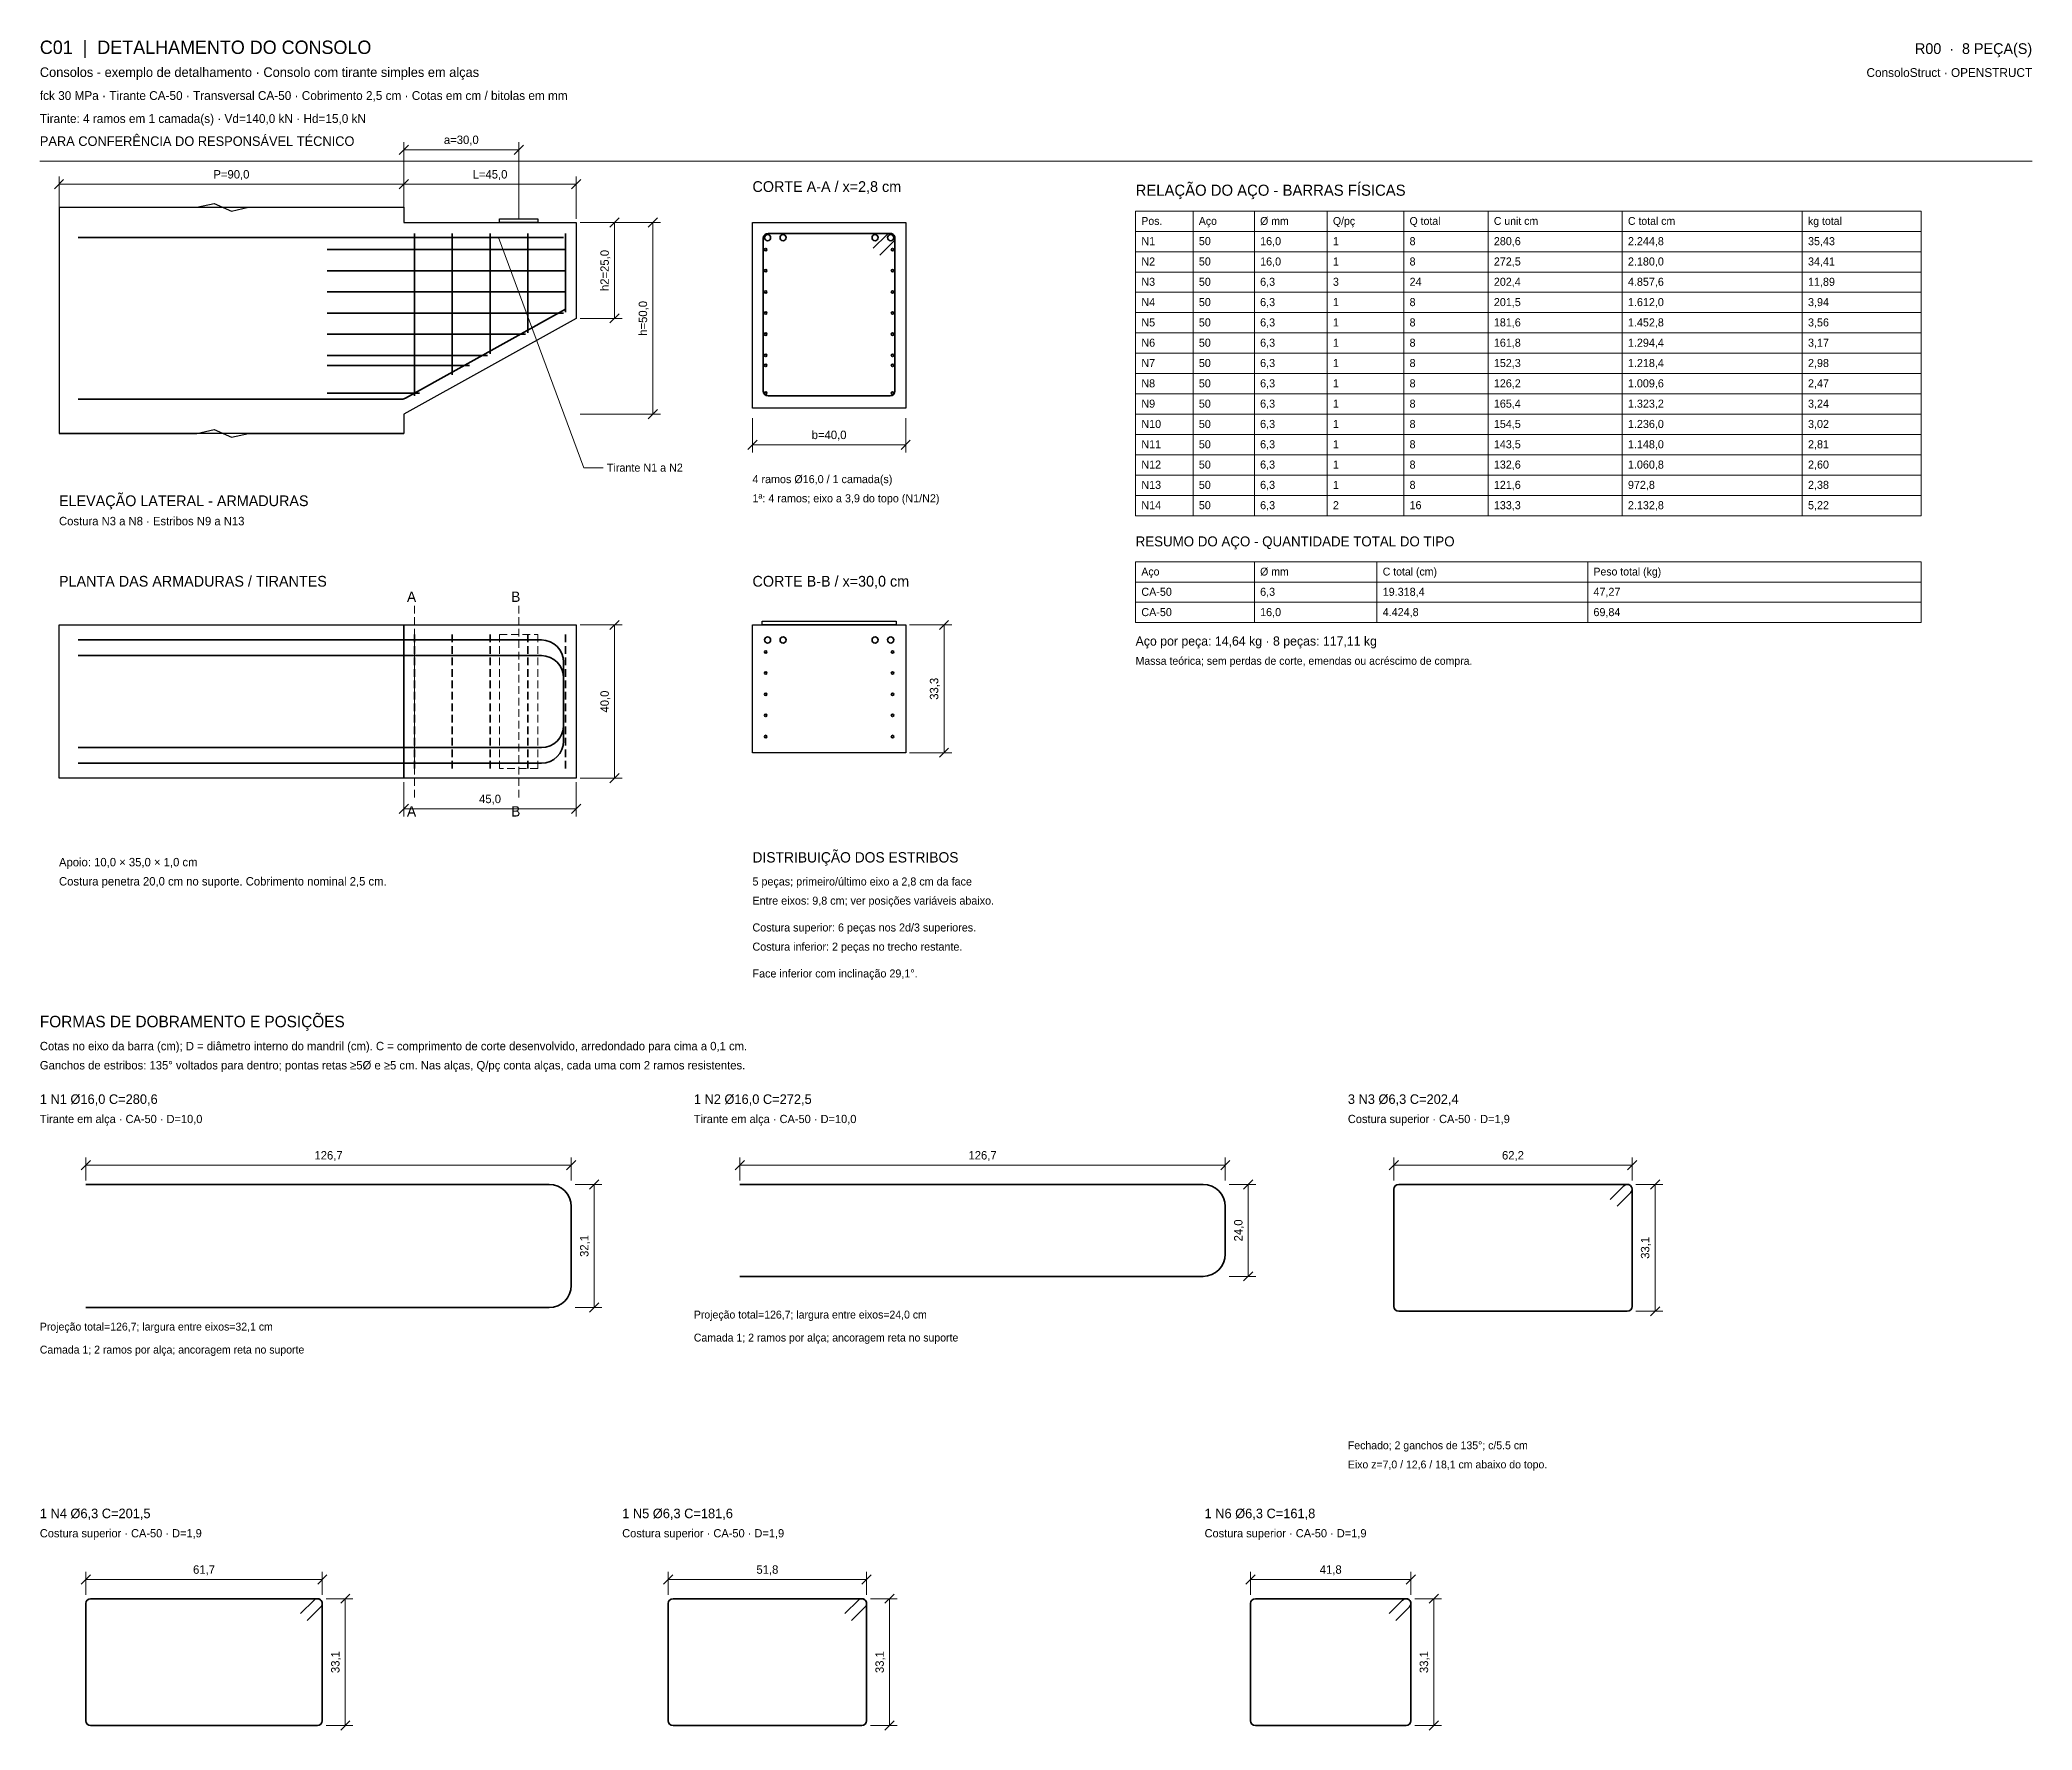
# Model space of a CAD drawing. Header units: centimetres. Extents: x 10 to 530, y -1860 to -4.
# Drawn here: x 10 to 530, y -445 to -4 of the extents above; entities that cross this region are included whole.
import ezdxf
from ezdxf.enums import TextEntityAlignment as Align

# ---------------------------------------------------------------- set-up
doc = ezdxf.new("R2010")
doc.units = ezdxf.units.CM
doc.linetypes.add('TRACEJADO', pattern=[3, 2, -1])
for name, color, linetype, lineweight in [('ALERTAS', 1, 'CONTINUOUS', 13), ('ARMADURAS', 5, 'CONTINUOUS', 35), ('COTAS', 8, 'CONTINUOUS', 13), ('EIXOS', 8, 'CONTINUOUS', 13), ('FORMAS', 7, 'CONTINUOUS', 25), ('TEXTOS', 7, 'CONTINUOUS', 13)]:
    doc.layers.add(name, color=color, linetype=linetype, lineweight=lineweight)

msp = doc.modelspace()

# ---------------------------------------------------------------- texts
at = {"layer": 'ALERTAS'}
msp.add_text('PARA CONFERÊNCIA DO RESPONSÁVEL TÉCNICO', height=2.5, dxfattribs=at).set_placement((10, -32))
at = {"layer": 'COTAS'}
for s, p in [('a=30,0', (120, -31.5)), ('P=90,0', (60, -40.5)), ('L=45,0', (127.5, -40.5)), ('b=40,0', (216, -108.5)), ('45,0', (127.5, -203.5)), ('126,7', (85.35, -296.5)), ('126,7', (256.05, -296.5)), ('62,2', (394.4925, -296.5)), ('61,7', (52.85818, -404.61)), ('51,8', (199.89048, -404.61)), ('41,8', (346.92278, -404.61))]:
    msp.add_text(s, height=2.2, dxfattribs=at).set_placement(p, align=Align.CENTER)
for s, p in [('h2=25,0', (158.5, -64.5)), ('h=50,0', (168.5, -77)), ('33,3', (244.5, -173.66667)), ('40,0', (158.5, -177)), ('32,1', (153.2, -319.07)), ('24,0', (323.9, -315)), ('33,1', (430.085, -319.555)), ('33,1', (88.21636, -427.665)), ('33,1', (230.28096, -427.665)), ('33,1', (372.34556, -427.665))]:
    msp.add_text(s, height=2.2, rotation=90, dxfattribs=at).set_placement(p, align=Align.CENTER)
at = {"layer": 'TEXTOS'}
for s, height, p in [('C01  |  DETALHAMENTO DO CONSOLO', 3.5, (10, -8)), ('Consolos - exemplo de detalhamento · Consolo com tirante simples em alças', 2.5, (10, -14)), ('fck 30 MPa · Tirante CA-50 · Transversal CA-50 · Cobrimento 2,5 cm · Cotas em cm / bitolas em mm', 2.3, (10, -20)), ('Tirante: 4 ramos em 1 camada(s) · Vd=140,0 kN · Hd=15,0 kN', 2.3, (10, -26)), ('CORTE A-A / x=2,8 cm', 2.8, (196, -44)), ('RELAÇÃO DO AÇO - BARRAS FÍSICAS', 2.9, (296, -45)), ('Pos.', 2.05, (297.5, -52.6)), ('Aço', 2.05, (312.5, -52.6)), ('Ø mm', 2.05, (328.5, -52.6)), ('Q/pç', 2.05, (347.5, -52.6)), ('Q total', 2.05, (367.5, -52.6)), ('C unit cm', 2.05, (389.5, -52.6)), ('C total cm', 2.05, (424.5, -52.6)), ('kg total', 2.05, (471.5, -52.6)), ('N1', 2.1, (297.5, -57.9)), ('50', 2.1, (312.5, -57.9)), ('16,0', 2.1, (328.5, -57.9)), ('1', 2.1, (347.5, -57.9)), ('8', 2.1, (367.5, -57.9)), ('280,6', 2.1, (389.5, -57.9)), ('2.244,8', 2.1, (424.5, -57.9)), ('35,43', 2.1, (471.5, -57.9)), ('N2', 2.1, (297.5, -63.2)), ('50', 2.1, (312.5, -63.2)), ('16,0', 2.1, (328.5, -63.2)), ('1', 2.1, (347.5, -63.2)), ('8', 2.1, (367.5, -63.2)), ('272,5', 2.1, (389.5, -63.2)), ('2.180,0', 2.1, (424.5, -63.2)), ('34,41', 2.1, (471.5, -63.2)), ('N3', 2.1, (297.5, -68.5)), ('50', 2.1, (312.5, -68.5)), ('6,3', 2.1, (328.5, -68.5)), ('3', 2.1, (347.5, -68.5)), ('24', 2.1, (367.5, -68.5)), ('202,4', 2.1, (389.5, -68.5)), ('4.857,6', 2.1, (424.5, -68.5)), ('11,89', 2.1, (471.5, -68.5)), ('N4', 2.1, (297.5, -73.8)), ('50', 2.1, (312.5, -73.8)), ('6,3', 2.1, (328.5, -73.8)), ('1', 2.1, (347.5, -73.8)), ('8', 2.1, (367.5, -73.8)), ('201,5', 2.1, (389.5, -73.8)), ('1.612,0', 2.1, (424.5, -73.8)), ('3,94', 2.1, (471.5, -73.8)), ('N5', 2.1, (297.5, -79.1)), ('50', 2.1, (312.5, -79.1)), ('6,3', 2.1, (328.5, -79.1)), ('1', 2.1, (347.5, -79.1)), ('8', 2.1, (367.5, -79.1)), ('181,6', 2.1, (389.5, -79.1)), ('1.452,8', 2.1, (424.5, -79.1)), ('3,56', 2.1, (471.5, -79.1)), ('N6', 2.1, (297.5, -84.4)), ('50', 2.1, (312.5, -84.4)), ('6,3', 2.1, (328.5, -84.4)), ('1', 2.1, (347.5, -84.4)), ('8', 2.1, (367.5, -84.4)), ('161,8', 2.1, (389.5, -84.4)), ('1.294,4', 2.1, (424.5, -84.4)), ('3,17', 2.1, (471.5, -84.4)), ('N7', 2.1, (297.5, -89.7)), ('50', 2.1, (312.5, -89.7)), ('6,3', 2.1, (328.5, -89.7)), ('1', 2.1, (347.5, -89.7)), ('8', 2.1, (367.5, -89.7)), ('152,3', 2.1, (389.5, -89.7)), ('1.218,4', 2.1, (424.5, -89.7)), ('2,98', 2.1, (471.5, -89.7)), ('N8', 2.1, (297.5, -95)), ('50', 2.1, (312.5, -95)), ('6,3', 2.1, (328.5, -95)), ('1', 2.1, (347.5, -95)), ('8', 2.1, (367.5, -95)), ('126,2', 2.1, (389.5, -95)), ('1.009,6', 2.1, (424.5, -95)), ('2,47', 2.1, (471.5, -95)), ('N9', 2.1, (297.5, -100.3)), ('50', 2.1, (312.5, -100.3)), ('6,3', 2.1, (328.5, -100.3)), ('1', 2.1, (347.5, -100.3)), ('8', 2.1, (367.5, -100.3)), ('165,4', 2.1, (389.5, -100.3)), ('1.323,2', 2.1, (424.5, -100.3)), ('3,24', 2.1, (471.5, -100.3)), ('N10', 2.1, (297.5, -105.6)), ('50', 2.1, (312.5, -105.6)), ('6,3', 2.1, (328.5, -105.6)), ('1', 2.1, (347.5, -105.6)), ('8', 2.1, (367.5, -105.6)), ('154,5', 2.1, (389.5, -105.6)), ('1.236,0', 2.1, (424.5, -105.6)), ('3,02', 2.1, (471.5, -105.6)), ('N11', 2.1, (297.5, -110.9)), ('50', 2.1, (312.5, -110.9)), ('6,3', 2.1, (328.5, -110.9)), ('1', 2.1, (347.5, -110.9)), ('8', 2.1, (367.5, -110.9)), ('143,5', 2.1, (389.5, -110.9)), ('1.148,0', 2.1, (424.5, -110.9)), ('2,81', 2.1, (471.5, -110.9)), ('N12', 2.1, (297.5, -116.2)), ('50', 2.1, (312.5, -116.2)), ('6,3', 2.1, (328.5, -116.2)), ('1', 2.1, (347.5, -116.2)), ('8', 2.1, (367.5, -116.2)), ('132,6', 2.1, (389.5, -116.2)), ('1.060,8', 2.1, (424.5, -116.2)), ('2,60', 2.1, (471.5, -116.2)), ('Tirante N1 a N2', 2.1, (158, -117)), ('4 ramos Ø16,0 / 1 camada(s)', 2.1, (196, -120)), ('N13', 2.1, (297.5, -121.5)), ('50', 2.1, (312.5, -121.5)), ('6,3', 2.1, (328.5, -121.5)), ('1', 2.1, (347.5, -121.5)), ('8', 2.1, (367.5, -121.5)), ('121,6', 2.1, (389.5, -121.5)), ('972,8', 2.1, (424.5, -121.5)), ('2,38', 2.1, (471.5, -121.5)), ('ELEVAÇÃO LATERAL - ARMADURAS', 2.8, (15, -126)), ('1ª: 4 ramos; eixo a 3,9 do topo (N1/N2)', 2.1, (196, -125)), ('N14', 2.1, (297.5, -126.8)), ('50', 2.1, (312.5, -126.8)), ('6,3', 2.1, (328.5, -126.8)), ('2', 2.1, (347.5, -126.8)), ('16', 2.1, (367.5, -126.8)), ('133,3', 2.1, (389.5, -126.8)), ('2.132,8', 2.1, (424.5, -126.8)), ('5,22', 2.1, (471.5, -126.8)), ('Costura N3 a N8 · Estribos N9 a N13', 2.2, (15, -131)), ('RESUMO DO AÇO - QUANTIDADE TOTAL DO TIPO', 2.6, (296, -136.5)), ('PLANTA DAS ARMADURAS / TIRANTES', 2.8, (15, -147)), ('CORTE B-B / x=30,0 cm', 2.8, (196, -147)), ('Aço', 2.05, (297.5, -144.1)), ('Ø mm', 2.05, (328.5, -144.1)), ('C total (cm)', 2.05, (360.5, -144.1)), ('Peso total (kg)', 2.05, (415.5, -144.1)), ('A', 2.7, (105.815, -151)), ('B', 2.7, (133, -151)), ('CA-50', 2.1, (297.5, -149.4)), ('6,3', 2.1, (328.5, -149.4)), ('19.318,4', 2.1, (360.5, -149.4)), ('47,27', 2.1, (415.5, -149.4)), ('CA-50', 2.1, (297.5, -154.7)), ('16,0', 2.1, (328.5, -154.7)), ('4.424,8', 2.1, (360.5, -154.7)), ('69,84', 2.1, (415.5, -154.7)), ('Aço por peça: 14,64 kg · 8 peças: 117,11 kg', 2.4, (296, -162.4)), ('Massa teórica; sem perdas de corte, emendas ou acréscimo de compra.', 2.05, (296, -167.4)), ('A', 2.7, (105.815, -207)), ('B', 2.7, (133, -207)), ('Apoio: 10,0 × 35,0 × 1,0 cm', 2.2, (15, -220)), ('DISTRIBUIÇÃO DOS ESTRIBOS', 2.7, (196, -219)), ('Costura penetra 20,0 cm no suporte. Cobrimento nominal 2,5 cm.', 2.2, (15, -225)), ('5 peças; primeiro/último eixo a 2,8 cm da face', 2.1, (196, -225)), ('Entre eixos: 9,8 cm; ver posições variáveis abaixo.', 2.1, (196, -230)), ('Costura superior: 6 peças nos 2d/3 superiores.', 2.1, (196, -237)), ('Costura inferior: 2 peças no trecho restante.', 2.1, (196, -242)), ('Face inferior com inclinação 29,1°.', 2.1, (196, -249)), ('FORMAS DE DOBRAMENTO E POSIÇÕES', 3, (10, -262)), ('Cotas no eixo da barra (cm); D = diâmetro interno do mandril (cm). C = comprimento de corte desenvolvido, arredondado para cima a 0,1 cm.', 2.2, (10, -268)), ('Ganchos de estribos: 135° voltados para dentro; pontas retas ≥5Ø e ≥5 cm. Nas alças, Q/pç conta alças, cada uma com 2 ramos resistentes.', 2.2, (10, -273)), ('1 N1 Ø16,0 C=280,6', 2.5, (10, -282)), ('1 N2 Ø16,0 C=272,5', 2.5, (180.7, -282)), ('3 N3 Ø6,3 C=202,4', 2.5, (351.4, -282)), ('Tirante em alça · CA-50 · D=10,0', 2.15, (10, -287)), ('Tirante em alça · CA-50 · D=10,0', 2.15, (180.7, -287)), ('Costura superior · CA-50 · D=1,9', 2.15, (351.4, -287)), ('Projeção total=126,7; largura entre eixos=24,0 cm', 2.05, (180.7, -338)), ('Projeção total=126,7; largura entre eixos=32,1 cm', 2.05, (10, -341.14)), ('Camada 1; 2 ramos por alça; ancoragem reta no suporte', 2.05, (180.7, -344)), ('Camada 1; 2 ramos por alça; ancoragem reta no suporte', 2.05, (10, -347.14)), ('Fechado; 2 ganchos de 135°; c/5.5 cm', 2.05, (351.4, -372.11)), ('Eixo z=7,0 / 12,6 / 18,1 cm abaixo do topo.', 2.05, (351.4, -377.11)), ('1 N4 Ø6,3 C=201,5', 2.5, (10, -390.11)), ('1 N5 Ø6,3 C=181,6', 2.5, (162, -390.11)), ('1 N6 Ø6,3 C=161,8', 2.5, (314, -390.11)), ('Costura superior · CA-50 · D=1,9', 2.15, (10, -395.11)), ('Costura superior · CA-50 · D=1,9', 2.15, (162, -395.11)), ('Costura superior · CA-50 · D=1,9', 2.15, (314, -395.11))]:
    msp.add_text(s, height=height, dxfattribs=at).set_placement(p)
for s, height, p in [('R00  ·  8 PEÇA(S)', 2.8, (530, -8)), ('ConsoloStruct · OPENSTRUCT', 2.3, (530, -14))]:
    msp.add_text(s, height=height, dxfattribs=at).set_placement(p, align=Align.RIGHT)

# ---------------------------------------------------------------- linework, layer by layer
at = {"layer": 'ARMADURAS'}
for p, q in [((20, -55.93), (146.7, -55.93)), ((20, -55.93), (146.7, -55.93)), ((107.815, -54.815), (107.815, -97.21587)), ((117.6575, -54.815), (117.6575, -91.74781)), ((127.5, -54.815), (127.5, -86.27976)), ((137.3425, -54.815), (137.3425, -80.8117)), ((147.185, -54.815), (147.185, -75.34364)), ((198.815, -56.075), (198.815, -95.95587)), ((231.925, -54.815), (200.075, -54.815)), ((231.03405, -55.18405), (227.49851, -58.71958)), ((229.28042, -60.50149), (232.81595, -56.96595)), ((233.185, -95.95587), (233.185, -56.075)), ((85, -59.045), (147.185, -59.045)), ((85, -64.56467), (147.185, -64.56467)), ((85, -70.08433), (147.185, -70.08433)), ((85, -75.604), (146.71636, -75.604)), ((105.42812, -97.82122), (147.185, -74.62295)), ((85, -81.12367), (136.78096, -81.12367)), ((85, -86.64333), (126.84556, -86.64333)), ((85, -89.27333), (122.11156, -89.27333)), ((20, -98.05906), (104.51025, -98.05906)), ((85, -96.51587), (109.075, -96.51587)), ((200.075, -97.21587), (231.925, -97.21587)), ((20, -160.93), (140.9, -160.93)), ((20, -165), (140.9, -165)), ((146.7, -166.73), (146.7, -187.27)), ((146.7, -170.8), (146.7, -183.2)), ((140.9, -189), (20, -189)), ((140.9, -193.07), (20, -193.07)), ((22, -303), (142.9, -303)), ((192.7, -303), (313.6, -303)), ((363.4, -304.26), (363.4, -334.85)), ((424.325, -303), (364.66, -303)), ((423.43405, -303.36905), (419.89851, -306.90458)), ((421.68042, -308.68649), (425.21595, -305.15095)), ((425.585, -334.85), (425.585, -304.26)), ((148.7, -308.8), (148.7, -329.34)), ((319.4, -308.8), (319.4, -321.2)), ((313.6, -327), (192.7, -327)), ((142.9, -335.14), (22, -335.14)), ((364.66, -336.11), (424.325, -336.11)), ((22, -412.37), (22, -442.96)), ((82.45636, -411.11), (23.26, -411.11)), ((81.56541, -411.47905), (78.02987, -415.01458)), ((79.81178, -416.79649), (83.34731, -413.26095)), ((83.71636, -442.96), (83.71636, -412.37)), ((174, -412.37), (174, -442.96)), ((224.52096, -411.11), (175.26, -411.11)), ((223.63001, -411.47905), (220.09447, -415.01458)), ((221.87638, -416.79649), (225.41191, -413.26095)), ((225.78096, -442.96), (225.78096, -412.37)), ((326, -412.37), (326, -442.96)), ((366.58556, -411.11), (327.26, -411.11)), ((365.69461, -411.47905), (362.15907, -415.01458)), ((363.94098, -416.79649), (367.47651, -413.26095)), ((367.84556, -442.96), (367.84556, -412.37)), ((23.26, -444.22), (82.45636, -444.22)), ((175.26, -444.22), (224.52096, -444.22)), ((327.26, -444.22), (366.58556, -444.22))]:
    msp.add_line(p, q, dxfattribs=at)
at = {"layer": 'ARMADURAS', "linetype": 'TRACEJADO'}
for p, q in [((107.815, -159.5), (107.815, -194.5)), ((117.6575, -159.5), (117.6575, -194.5)), ((127.5, -159.5), (127.5, -194.5)), ((137.3425, -159.5), (137.3425, -194.5)), ((147.185, -159.5), (147.185, -194.5))]:
    msp.add_line(p, q, dxfattribs=at)
at = {"layer": 'ARMADURAS'}
for centre, radius in [((199.93, -55.93), 0.8), ((204, -55.93), 0.8), ((228, -55.93), 0.8), ((232.07, -55.93), 0.8), ((199.445, -59.045), 0.315), ((232.555, -59.045), 0.315), ((199.445, -64.56467), 0.315), ((232.555, -64.56467), 0.315), ((199.445, -70.08433), 0.315), ((232.555, -70.08433), 0.315), ((199.445, -75.604), 0.315), ((232.555, -75.604), 0.315), ((199.445, -81.12367), 0.315), ((232.555, -81.12367), 0.315), ((199.445, -86.64333), 0.315), ((232.555, -86.64333), 0.315), ((199.445, -89.27333), 0.315), ((232.555, -89.27333), 0.315), ((199.445, -96.51587), 0.315), ((232.555, -96.51587), 0.315), ((199.93, -160.93), 0.8), ((204, -160.93), 0.8), ((228, -160.93), 0.8), ((232.07, -160.93), 0.8), ((199.445, -164.045), 0.315), ((232.555, -164.045), 0.315), ((199.445, -169.56467), 0.315), ((232.555, -169.56467), 0.315), ((199.445, -175.08433), 0.315), ((232.555, -175.08433), 0.315), ((199.445, -180.604), 0.315), ((232.555, -180.604), 0.315), ((199.445, -186.12367), 0.315), ((232.555, -186.12367), 0.315)]:
    msp.add_circle(centre, radius, dxfattribs=at)
for centre, radius, start, end in [((200.075, -56.075), 1.26, 90, 180), ((231.925, -56.075), 1.26, 0, 135), ((231.925, -56.075), 1.26, 315, 90), ((104.51025, -96.16906), 1.89, 270, 299.0546), ((200.075, -95.95587), 1.26, 180, 270), ((231.925, -95.95587), 1.26, 270, 0), ((140.9, -166.73), 5.8, 0, 90), ((140.9, -170.8), 5.8, 0, 90), ((140.9, -183.2), 5.8, 270, 0), ((140.9, -187.27), 5.8, 270, 0), ((142.9, -308.8), 5.8, 0, 90), ((313.6, -308.8), 5.8, 0, 90), ((364.66, -304.26), 1.26, 90, 180), ((424.325, -304.26), 1.26, 0, 135), ((424.325, -304.26), 1.26, 315, 90), ((313.6, -321.2), 5.8, 270, 0), ((142.9, -329.34), 5.8, 270, 0), ((364.66, -334.85), 1.26, 180, 270), ((424.325, -334.85), 1.26, 270, 0), ((23.26, -412.37), 1.26, 90, 180), ((82.45636, -412.37), 1.26, 0, 135), ((82.45636, -412.37), 1.26, 315, 90), ((175.26, -412.37), 1.26, 90, 180), ((224.52096, -412.37), 1.26, 0, 135), ((224.52096, -412.37), 1.26, 315, 90), ((327.26, -412.37), 1.26, 90, 180), ((366.58556, -412.37), 1.26, 0, 135), ((366.58556, -412.37), 1.26, 315, 90), ((23.26, -442.96), 1.26, 180, 270), ((82.45636, -442.96), 1.26, 270, 0), ((175.26, -442.96), 1.26, 180, 270), ((224.52096, -442.96), 1.26, 270, 0), ((327.26, -442.96), 1.26, 180, 270), ((366.58556, -442.96), 1.26, 270, 0)]:
    msp.add_arc(centre, radius, start, end, dxfattribs=at)
at = {"layer": 'COTAS'}
for p, q in [((105, -51), (105, -31)), ((135, -51), (135, -31)), ((10, -36), (530, -36)), ((103.8, -34.2), (106.2, -31.8)), ((105, -33), (135, -33)), ((133.8, -34.2), (136.2, -31.8)), ((13.8, -43.2), (16.2, -40.8)), ((15, -51), (15, -40)), ((103.8, -43.2), (106.2, -40.8)), ((103.8, -43.2), (106.2, -40.8)), ((105, -51), (105, -40)), ((105, -51), (105, -40)), ((148.8, -43.2), (151.2, -40.8)), ((150, -51), (150, -40)), ((15, -42), (105, -42)), ((105, -42), (150, -42)), ((151, -52), (172, -52)), ((151, -52), (162, -52)), ((158.8, -53.2), (161.2, -50.8)), ((160, -52), (160, -77)), ((168.8, -53.2), (171.2, -50.8)), ((170, -52), (170, -102)), ((296, -49), (311, -49)), ((296, -54.3), (296, -49)), ((311, -49), (311, -54.3)), ((311, -49), (327, -49)), ((311, -54.3), (311, -49)), ((327, -49), (327, -54.3)), ((327, -49), (346, -49)), ((327, -54.3), (327, -49)), ((346, -49), (346, -54.3)), ((346, -49), (366, -49)), ((346, -54.3), (346, -49)), ((366, -49), (366, -54.3)), ((366, -49), (388, -49)), ((366, -54.3), (366, -49)), ((388, -49), (388, -54.3)), ((388, -49), (423, -49)), ((388, -54.3), (388, -49)), ((423, -49), (423, -54.3)), ((423, -49), (470, -49)), ((423, -54.3), (423, -49)), ((470, -49), (470, -54.3)), ((470, -49), (501, -49)), ((470, -54.3), (470, -49)), ((501, -49), (501, -54.3)), ((129.75, -55.93), (152, -116)), ((311, -54.3), (296, -54.3)), ((296, -54.3), (311, -54.3)), ((296, -59.6), (296, -54.3)), ((327, -54.3), (311, -54.3)), ((311, -54.3), (311, -59.6)), ((311, -54.3), (327, -54.3)), ((311, -59.6), (311, -54.3)), ((346, -54.3), (327, -54.3)), ((327, -54.3), (327, -59.6)), ((327, -54.3), (346, -54.3)), ((327, -59.6), (327, -54.3)), ((366, -54.3), (346, -54.3)), ((346, -54.3), (346, -59.6)), ((346, -54.3), (366, -54.3)), ((346, -59.6), (346, -54.3)), ((388, -54.3), (366, -54.3)), ((366, -54.3), (366, -59.6)), ((366, -54.3), (388, -54.3)), ((366, -59.6), (366, -54.3)), ((423, -54.3), (388, -54.3)), ((388, -54.3), (388, -59.6)), ((388, -54.3), (423, -54.3)), ((388, -59.6), (388, -54.3)), ((470, -54.3), (423, -54.3)), ((423, -54.3), (423, -59.6)), ((423, -54.3), (470, -54.3)), ((423, -59.6), (423, -54.3)), ((501, -54.3), (470, -54.3)), ((470, -54.3), (470, -59.6)), ((470, -54.3), (501, -54.3)), ((470, -59.6), (470, -54.3)), ((501, -54.3), (501, -59.6)), ((311, -59.6), (296, -59.6)), ((296, -59.6), (311, -59.6)), ((296, -64.9), (296, -59.6)), ((327, -59.6), (311, -59.6)), ((311, -59.6), (311, -64.9)), ((311, -59.6), (327, -59.6)), ((311, -64.9), (311, -59.6)), ((346, -59.6), (327, -59.6)), ((327, -59.6), (327, -64.9)), ((327, -59.6), (346, -59.6)), ((327, -64.9), (327, -59.6)), ((366, -59.6), (346, -59.6)), ((346, -59.6), (346, -64.9)), ((346, -59.6), (366, -59.6)), ((346, -64.9), (346, -59.6)), ((388, -59.6), (366, -59.6)), ((366, -59.6), (366, -64.9)), ((366, -59.6), (388, -59.6)), ((366, -64.9), (366, -59.6)), ((423, -59.6), (388, -59.6)), ((388, -59.6), (388, -64.9)), ((388, -59.6), (423, -59.6)), ((388, -64.9), (388, -59.6)), ((470, -59.6), (423, -59.6)), ((423, -59.6), (423, -64.9)), ((423, -59.6), (470, -59.6)), ((423, -64.9), (423, -59.6)), ((501, -59.6), (470, -59.6)), ((470, -59.6), (470, -64.9)), ((470, -59.6), (501, -59.6)), ((470, -64.9), (470, -59.6)), ((501, -59.6), (501, -64.9)), ((311, -64.9), (296, -64.9)), ((296, -64.9), (311, -64.9)), ((296, -70.2), (296, -64.9)), ((327, -64.9), (311, -64.9)), ((311, -64.9), (311, -70.2)), ((311, -64.9), (327, -64.9)), ((311, -70.2), (311, -64.9)), ((346, -64.9), (327, -64.9)), ((327, -64.9), (327, -70.2)), ((327, -64.9), (346, -64.9)), ((327, -70.2), (327, -64.9)), ((366, -64.9), (346, -64.9)), ((346, -64.9), (346, -70.2)), ((346, -64.9), (366, -64.9)), ((346, -70.2), (346, -64.9)), ((388, -64.9), (366, -64.9)), ((366, -64.9), (366, -70.2)), ((366, -64.9), (388, -64.9)), ((366, -70.2), (366, -64.9)), ((423, -64.9), (388, -64.9)), ((388, -64.9), (388, -70.2)), ((388, -64.9), (423, -64.9)), ((388, -70.2), (388, -64.9)), ((470, -64.9), (423, -64.9)), ((423, -64.9), (423, -70.2)), ((423, -64.9), (470, -64.9)), ((423, -70.2), (423, -64.9)), ((501, -64.9), (470, -64.9)), ((470, -64.9), (470, -70.2)), ((470, -64.9), (501, -64.9)), ((470, -70.2), (470, -64.9)), ((501, -64.9), (501, -70.2)), ((311, -70.2), (296, -70.2)), ((296, -70.2), (311, -70.2)), ((296, -75.5), (296, -70.2)), ((327, -70.2), (311, -70.2)), ((311, -70.2), (311, -75.5)), ((311, -70.2), (327, -70.2)), ((311, -75.5), (311, -70.2)), ((346, -70.2), (327, -70.2)), ((327, -70.2), (327, -75.5)), ((327, -70.2), (346, -70.2)), ((327, -75.5), (327, -70.2)), ((366, -70.2), (346, -70.2)), ((346, -70.2), (346, -75.5)), ((346, -70.2), (366, -70.2)), ((346, -75.5), (346, -70.2)), ((388, -70.2), (366, -70.2)), ((366, -70.2), (366, -75.5)), ((366, -70.2), (388, -70.2)), ((366, -75.5), (366, -70.2)), ((423, -70.2), (388, -70.2)), ((388, -70.2), (388, -75.5)), ((388, -70.2), (423, -70.2)), ((388, -75.5), (388, -70.2)), ((470, -70.2), (423, -70.2)), ((423, -70.2), (423, -75.5)), ((423, -70.2), (470, -70.2)), ((423, -75.5), (423, -70.2)), ((501, -70.2), (470, -70.2)), ((470, -70.2), (470, -75.5)), ((470, -70.2), (501, -70.2)), ((470, -75.5), (470, -70.2)), ((501, -70.2), (501, -75.5)), ((151, -77), (162, -77)), ((158.8, -78.2), (161.2, -75.8)), ((311, -75.5), (296, -75.5)), ((296, -75.5), (311, -75.5)), ((296, -80.8), (296, -75.5)), ((327, -75.5), (311, -75.5)), ((311, -75.5), (311, -80.8)), ((311, -75.5), (327, -75.5)), ((311, -80.8), (311, -75.5)), ((346, -75.5), (327, -75.5)), ((327, -75.5), (327, -80.8)), ((327, -75.5), (346, -75.5)), ((327, -80.8), (327, -75.5)), ((366, -75.5), (346, -75.5)), ((346, -75.5), (346, -80.8)), ((346, -75.5), (366, -75.5)), ((346, -80.8), (346, -75.5)), ((388, -75.5), (366, -75.5)), ((366, -75.5), (366, -80.8)), ((366, -75.5), (388, -75.5)), ((366, -80.8), (366, -75.5)), ((423, -75.5), (388, -75.5)), ((388, -75.5), (388, -80.8)), ((388, -75.5), (423, -75.5)), ((388, -80.8), (388, -75.5)), ((470, -75.5), (423, -75.5)), ((423, -75.5), (423, -80.8)), ((423, -75.5), (470, -75.5)), ((423, -80.8), (423, -75.5)), ((501, -75.5), (470, -75.5)), ((470, -75.5), (470, -80.8)), ((470, -75.5), (501, -75.5)), ((470, -80.8), (470, -75.5)), ((501, -75.5), (501, -80.8)), ((311, -80.8), (296, -80.8)), ((296, -80.8), (311, -80.8)), ((296, -86.1), (296, -80.8)), ((327, -80.8), (311, -80.8)), ((311, -80.8), (311, -86.1)), ((311, -80.8), (327, -80.8)), ((311, -86.1), (311, -80.8)), ((346, -80.8), (327, -80.8)), ((327, -80.8), (327, -86.1)), ((327, -80.8), (346, -80.8)), ((327, -86.1), (327, -80.8)), ((366, -80.8), (346, -80.8)), ((346, -80.8), (346, -86.1)), ((346, -80.8), (366, -80.8)), ((346, -86.1), (346, -80.8)), ((388, -80.8), (366, -80.8)), ((366, -80.8), (366, -86.1)), ((366, -80.8), (388, -80.8)), ((366, -86.1), (366, -80.8)), ((423, -80.8), (388, -80.8)), ((388, -80.8), (388, -86.1)), ((388, -80.8), (423, -80.8)), ((388, -86.1), (388, -80.8)), ((470, -80.8), (423, -80.8)), ((423, -80.8), (423, -86.1)), ((423, -80.8), (470, -80.8)), ((423, -86.1), (423, -80.8)), ((501, -80.8), (470, -80.8)), ((470, -80.8), (470, -86.1)), ((470, -80.8), (501, -80.8)), ((470, -86.1), (470, -80.8)), ((501, -80.8), (501, -86.1)), ((311, -86.1), (296, -86.1)), ((296, -86.1), (311, -86.1)), ((296, -91.4), (296, -86.1)), ((327, -86.1), (311, -86.1)), ((311, -86.1), (311, -91.4)), ((311, -86.1), (327, -86.1)), ((311, -91.4), (311, -86.1)), ((346, -86.1), (327, -86.1)), ((327, -86.1), (327, -91.4)), ((327, -86.1), (346, -86.1)), ((327, -91.4), (327, -86.1)), ((366, -86.1), (346, -86.1)), ((346, -86.1), (346, -91.4)), ((346, -86.1), (366, -86.1)), ((346, -91.4), (346, -86.1)), ((388, -86.1), (366, -86.1)), ((366, -86.1), (366, -91.4)), ((366, -86.1), (388, -86.1)), ((366, -91.4), (366, -86.1)), ((423, -86.1), (388, -86.1)), ((388, -86.1), (388, -91.4)), ((388, -86.1), (423, -86.1)), ((388, -91.4), (388, -86.1)), ((470, -86.1), (423, -86.1)), ((423, -86.1), (423, -91.4)), ((423, -86.1), (470, -86.1)), ((423, -91.4), (423, -86.1)), ((501, -86.1), (470, -86.1)), ((470, -86.1), (470, -91.4)), ((470, -86.1), (501, -86.1)), ((470, -91.4), (470, -86.1)), ((501, -86.1), (501, -91.4)), ((311, -91.4), (296, -91.4)), ((296, -91.4), (311, -91.4)), ((296, -96.7), (296, -91.4)), ((327, -91.4), (311, -91.4)), ((311, -91.4), (311, -96.7)), ((311, -91.4), (327, -91.4)), ((311, -96.7), (311, -91.4)), ((346, -91.4), (327, -91.4)), ((327, -91.4), (327, -96.7)), ((327, -91.4), (346, -91.4)), ((327, -96.7), (327, -91.4)), ((366, -91.4), (346, -91.4)), ((346, -91.4), (346, -96.7)), ((346, -91.4), (366, -91.4)), ((346, -96.7), (346, -91.4)), ((388, -91.4), (366, -91.4)), ((366, -91.4), (366, -96.7)), ((366, -91.4), (388, -91.4)), ((366, -96.7), (366, -91.4)), ((423, -91.4), (388, -91.4)), ((388, -91.4), (388, -96.7)), ((388, -91.4), (423, -91.4)), ((388, -96.7), (388, -91.4)), ((470, -91.4), (423, -91.4)), ((423, -91.4), (423, -96.7)), ((423, -91.4), (470, -91.4)), ((423, -96.7), (423, -91.4)), ((501, -91.4), (470, -91.4)), ((470, -91.4), (470, -96.7)), ((470, -91.4), (501, -91.4)), ((470, -96.7), (470, -91.4)), ((501, -91.4), (501, -96.7)), ((311, -96.7), (296, -96.7)), ((296, -96.7), (311, -96.7)), ((296, -102), (296, -96.7)), ((327, -96.7), (311, -96.7)), ((311, -96.7), (311, -102)), ((311, -96.7), (327, -96.7)), ((311, -102), (311, -96.7)), ((346, -96.7), (327, -96.7)), ((327, -96.7), (327, -102)), ((327, -96.7), (346, -96.7)), ((327, -102), (327, -96.7)), ((366, -96.7), (346, -96.7)), ((346, -96.7), (346, -102)), ((346, -96.7), (366, -96.7)), ((346, -102), (346, -96.7)), ((388, -96.7), (366, -96.7)), ((366, -96.7), (366, -102)), ((366, -96.7), (388, -96.7)), ((366, -102), (366, -96.7)), ((423, -96.7), (388, -96.7)), ((388, -96.7), (388, -102)), ((388, -96.7), (423, -96.7)), ((388, -102), (388, -96.7)), ((470, -96.7), (423, -96.7)), ((423, -96.7), (423, -102)), ((423, -96.7), (470, -96.7)), ((423, -102), (423, -96.7)), ((501, -96.7), (470, -96.7)), ((470, -96.7), (470, -102)), ((470, -96.7), (501, -96.7)), ((470, -102), (470, -96.7)), ((501, -96.7), (501, -102)), ((151, -102), (172, -102)), ((168.8, -103.2), (171.2, -100.8)), ((196, -103), (196, -112)), ((236, -103), (236, -112)), ((311, -102), (296, -102)), ((296, -102), (311, -102)), ((296, -107.3), (296, -102)), ((327, -102), (311, -102)), ((311, -102), (311, -107.3)), ((311, -102), (327, -102)), ((311, -107.3), (311, -102)), ((346, -102), (327, -102)), ((327, -102), (327, -107.3)), ((327, -102), (346, -102)), ((327, -107.3), (327, -102)), ((366, -102), (346, -102)), ((346, -102), (346, -107.3)), ((346, -102), (366, -102)), ((346, -107.3), (346, -102)), ((388, -102), (366, -102)), ((366, -102), (366, -107.3)), ((366, -102), (388, -102)), ((366, -107.3), (366, -102)), ((423, -102), (388, -102)), ((388, -102), (388, -107.3)), ((388, -102), (423, -102)), ((388, -107.3), (388, -102)), ((470, -102), (423, -102)), ((423, -102), (423, -107.3)), ((423, -102), (470, -102)), ((423, -107.3), (423, -102)), ((501, -102), (470, -102)), ((470, -102), (470, -107.3)), ((470, -102), (501, -102)), ((470, -107.3), (470, -102)), ((501, -102), (501, -107.3)), ((194.8, -111.2), (197.2, -108.8)), ((234.8, -111.2), (237.2, -108.8)), ((311, -107.3), (296, -107.3)), ((296, -107.3), (311, -107.3)), ((296, -112.6), (296, -107.3)), ((327, -107.3), (311, -107.3)), ((311, -107.3), (311, -112.6)), ((311, -107.3), (327, -107.3)), ((311, -112.6), (311, -107.3)), ((346, -107.3), (327, -107.3)), ((327, -107.3), (327, -112.6)), ((327, -107.3), (346, -107.3)), ((327, -112.6), (327, -107.3)), ((366, -107.3), (346, -107.3)), ((346, -107.3), (346, -112.6)), ((346, -107.3), (366, -107.3)), ((346, -112.6), (346, -107.3)), ((388, -107.3), (366, -107.3)), ((366, -107.3), (366, -112.6)), ((366, -107.3), (388, -107.3)), ((366, -112.6), (366, -107.3)), ((423, -107.3), (388, -107.3)), ((388, -107.3), (388, -112.6)), ((388, -107.3), (423, -107.3)), ((388, -112.6), (388, -107.3)), ((470, -107.3), (423, -107.3)), ((423, -107.3), (423, -112.6)), ((423, -107.3), (470, -107.3)), ((423, -112.6), (423, -107.3)), ((501, -107.3), (470, -107.3)), ((470, -107.3), (470, -112.6)), ((470, -107.3), (501, -107.3)), ((470, -112.6), (470, -107.3)), ((501, -107.3), (501, -112.6)), ((196, -110), (236, -110)), ((311, -112.6), (296, -112.6)), ((296, -112.6), (311, -112.6)), ((296, -117.9), (296, -112.6)), ((327, -112.6), (311, -112.6)), ((311, -112.6), (311, -117.9)), ((311, -112.6), (327, -112.6)), ((311, -117.9), (311, -112.6)), ((346, -112.6), (327, -112.6)), ((327, -112.6), (327, -117.9)), ((327, -112.6), (346, -112.6)), ((327, -117.9), (327, -112.6)), ((366, -112.6), (346, -112.6)), ((346, -112.6), (346, -117.9)), ((346, -112.6), (366, -112.6)), ((346, -117.9), (346, -112.6)), ((388, -112.6), (366, -112.6)), ((366, -112.6), (366, -117.9)), ((366, -112.6), (388, -112.6)), ((366, -117.9), (366, -112.6)), ((423, -112.6), (388, -112.6)), ((388, -112.6), (388, -117.9)), ((388, -112.6), (423, -112.6)), ((388, -117.9), (388, -112.6)), ((470, -112.6), (423, -112.6)), ((423, -112.6), (423, -117.9)), ((423, -112.6), (470, -112.6)), ((423, -117.9), (423, -112.6)), ((501, -112.6), (470, -112.6)), ((470, -112.6), (470, -117.9)), ((470, -112.6), (501, -112.6)), ((470, -117.9), (470, -112.6)), ((501, -112.6), (501, -117.9)), ((152, -116), (157, -116)), ((311, -117.9), (296, -117.9)), ((296, -117.9), (311, -117.9)), ((296, -123.2), (296, -117.9)), ((327, -117.9), (311, -117.9)), ((311, -117.9), (311, -123.2)), ((311, -117.9), (327, -117.9)), ((311, -123.2), (311, -117.9)), ((346, -117.9), (327, -117.9)), ((327, -117.9), (327, -123.2)), ((327, -117.9), (346, -117.9)), ((327, -123.2), (327, -117.9)), ((366, -117.9), (346, -117.9)), ((346, -117.9), (346, -123.2)), ((346, -117.9), (366, -117.9)), ((346, -123.2), (346, -117.9)), ((388, -117.9), (366, -117.9)), ((366, -117.9), (366, -123.2)), ((366, -117.9), (388, -117.9)), ((366, -123.2), (366, -117.9)), ((423, -117.9), (388, -117.9)), ((388, -117.9), (388, -123.2)), ((388, -117.9), (423, -117.9)), ((388, -123.2), (388, -117.9)), ((470, -117.9), (423, -117.9)), ((423, -117.9), (423, -123.2)), ((423, -117.9), (470, -117.9)), ((423, -123.2), (423, -117.9)), ((501, -117.9), (470, -117.9)), ((470, -117.9), (470, -123.2)), ((470, -117.9), (501, -117.9)), ((470, -123.2), (470, -117.9)), ((501, -117.9), (501, -123.2)), ((311, -123.2), (296, -123.2)), ((296, -123.2), (311, -123.2)), ((296, -128.5), (296, -123.2)), ((327, -123.2), (311, -123.2)), ((311, -123.2), (311, -128.5)), ((311, -123.2), (327, -123.2)), ((311, -128.5), (311, -123.2)), ((346, -123.2), (327, -123.2)), ((327, -123.2), (327, -128.5)), ((327, -123.2), (346, -123.2)), ((327, -128.5), (327, -123.2)), ((366, -123.2), (346, -123.2)), ((346, -123.2), (346, -128.5)), ((346, -123.2), (366, -123.2)), ((346, -128.5), (346, -123.2)), ((388, -123.2), (366, -123.2)), ((366, -123.2), (366, -128.5)), ((366, -123.2), (388, -123.2)), ((366, -128.5), (366, -123.2)), ((423, -123.2), (388, -123.2)), ((388, -123.2), (388, -128.5)), ((388, -123.2), (423, -123.2)), ((388, -128.5), (388, -123.2)), ((470, -123.2), (423, -123.2)), ((423, -123.2), (423, -128.5)), ((423, -123.2), (470, -123.2)), ((423, -128.5), (423, -123.2)), ((501, -123.2), (470, -123.2)), ((470, -123.2), (470, -128.5)), ((470, -123.2), (501, -123.2)), ((470, -128.5), (470, -123.2)), ((501, -123.2), (501, -128.5)), ((311, -128.5), (296, -128.5)), ((327, -128.5), (311, -128.5)), ((346, -128.5), (327, -128.5)), ((366, -128.5), (346, -128.5)), ((388, -128.5), (366, -128.5)), ((423, -128.5), (388, -128.5)), ((470, -128.5), (423, -128.5)), ((501, -128.5), (470, -128.5)), ((296, -140.5), (327, -140.5)), ((296, -145.8), (296, -140.5)), ((327, -140.5), (327, -145.8)), ((327, -140.5), (359, -140.5)), ((327, -145.8), (327, -140.5)), ((359, -140.5), (359, -145.8)), ((359, -140.5), (414, -140.5)), ((359, -145.8), (359, -140.5)), ((414, -140.5), (414, -145.8)), ((414, -140.5), (501, -140.5)), ((414, -145.8), (414, -140.5)), ((501, -140.5), (501, -145.8)), ((327, -145.8), (296, -145.8)), ((296, -145.8), (327, -145.8)), ((296, -151.1), (296, -145.8)), ((359, -145.8), (327, -145.8)), ((327, -145.8), (327, -151.1)), ((327, -145.8), (359, -145.8)), ((327, -151.1), (327, -145.8)), ((414, -145.8), (359, -145.8)), ((359, -145.8), (359, -151.1)), ((359, -145.8), (414, -145.8)), ((359, -151.1), (359, -145.8)), ((501, -145.8), (414, -145.8)), ((414, -145.8), (414, -151.1)), ((414, -145.8), (501, -145.8)), ((414, -151.1), (414, -145.8)), ((501, -145.8), (501, -151.1)), ((158.8, -158.2), (161.2, -155.8)), ((244.8, -158.2), (247.2, -155.8)), ((327, -151.1), (296, -151.1)), ((296, -151.1), (327, -151.1)), ((296, -156.4), (296, -151.1)), ((359, -151.1), (327, -151.1)), ((327, -151.1), (327, -156.4)), ((327, -151.1), (359, -151.1)), ((327, -156.4), (327, -151.1)), ((414, -151.1), (359, -151.1)), ((359, -151.1), (359, -156.4)), ((359, -151.1), (414, -151.1)), ((359, -156.4), (359, -151.1)), ((501, -151.1), (414, -151.1)), ((414, -151.1), (414, -156.4)), ((414, -151.1), (501, -151.1)), ((414, -156.4), (414, -151.1)), ((501, -151.1), (501, -156.4)), ((151, -157), (162, -157)), ((160, -157), (160, -197)), ((237, -157), (248, -157)), ((246, -157), (246, -190.33333)), ((327, -156.4), (296, -156.4)), ((359, -156.4), (327, -156.4)), ((414, -156.4), (359, -156.4)), ((501, -156.4), (414, -156.4)), ((237, -190.33333), (248, -190.33333)), ((244.8, -191.53333), (247.2, -189.13333)), ((151, -197), (162, -197)), ((158.8, -198.2), (161.2, -195.8)), ((105, -198), (105, -207)), ((150, -198), (150, -207)), ((103.8, -206.2), (106.2, -203.8)), ((105, -205), (150, -205)), ((148.8, -206.2), (151.2, -203.8)), ((22, -302), (22, -296)), ((148.7, -302), (148.7, -296)), ((192.7, -302), (192.7, -296)), ((319.4, -302), (319.4, -296)), ((363.4, -302), (363.4, -296)), ((425.585, -302), (425.585, -296)), ((20.8, -299.2), (23.2, -296.8)), ((22, -298), (148.7, -298)), ((147.5, -299.2), (149.9, -296.8)), ((191.5, -299.2), (193.9, -296.8)), ((192.7, -298), (319.4, -298)), ((318.2, -299.2), (320.6, -296.8)), ((362.2, -299.2), (364.6, -296.8)), ((363.4, -298), (425.585, -298)), ((424.385, -299.2), (426.785, -296.8)), ((149.7, -303), (156.7, -303)), ((153.5, -304.2), (155.9, -301.8)), ((154.7, -303), (154.7, -335.14)), ((320.4, -303), (327.4, -303)), ((324.2, -304.2), (326.6, -301.8)), ((325.4, -303), (325.4, -327)), ((426.585, -303), (433.585, -303)), ((430.385, -304.2), (432.785, -301.8)), ((431.585, -303), (431.585, -336.11)), ((320.4, -327), (327.4, -327)), ((324.2, -328.2), (326.6, -325.8)), ((149.7, -335.14), (156.7, -335.14)), ((153.5, -336.34), (155.9, -333.94)), ((426.585, -336.11), (433.585, -336.11)), ((430.385, -337.31), (432.785, -334.91)), ((20.8, -407.31), (23.2, -404.91)), ((22, -410.11), (22, -404.11)), ((82.51636, -407.31), (84.91636, -404.91)), ((83.71636, -410.11), (83.71636, -404.11)), ((172.8, -407.31), (175.2, -404.91)), ((174, -410.11), (174, -404.11)), ((224.58096, -407.31), (226.98096, -404.91)), ((225.78096, -410.11), (225.78096, -404.11)), ((324.8, -407.31), (327.2, -404.91)), ((326, -410.11), (326, -404.11)), ((366.64556, -407.31), (369.04556, -404.91)), ((367.84556, -410.11), (367.84556, -404.11)), ((22, -406.11), (83.71636, -406.11)), ((88.51636, -412.31), (90.91636, -409.91)), ((174, -406.11), (225.78096, -406.11)), ((230.58096, -412.31), (232.98096, -409.91)), ((326, -406.11), (367.84556, -406.11)), ((372.64556, -412.31), (375.04556, -409.91)), ((84.71636, -411.11), (91.71636, -411.11)), ((89.71636, -411.11), (89.71636, -444.22)), ((226.78096, -411.11), (233.78096, -411.11)), ((231.78096, -411.11), (231.78096, -444.22)), ((368.84556, -411.11), (375.84556, -411.11)), ((373.84556, -411.11), (373.84556, -444.22)), ((84.71636, -444.22), (91.71636, -444.22)), ((88.51636, -445.42), (90.91636, -443.02)), ((226.78096, -444.22), (233.78096, -444.22)), ((230.58096, -445.42), (232.98096, -443.02)), ((368.84556, -444.22), (375.84556, -444.22)), ((372.64556, -445.42), (375.04556, -443.02))]:
    msp.add_line(p, q, dxfattribs=at)
at = {"layer": 'EIXOS', "linetype": 'TRACEJADO'}
for p, q in [((107.815, -152), (107.815, -202)), ((135, -152), (135, -202)), ((130, -159.5), (140, -159.5)), ((130, -194.5), (130, -159.5)), ((140, -159.5), (140, -194.5)), ((140, -194.5), (130, -194.5))]:
    msp.add_line(p, q, dxfattribs=at)
at = {"layer": 'FORMAS'}
for p, q in [((15, -48), (105, -48)), ((15, -48), (15, -107)), ((15, -48), (51, -48)), ((51, -48), (55.5, -47)), ((55.5, -47), (60, -49)), ((60, -49), (64.5, -48)), ((64.5, -48), (105, -48)), ((105, -48), (105, -52)), ((105, -52), (150, -52)), ((130, -51), (140, -51)), ((130, -52), (130, -51)), ((140, -52), (130, -52)), ((140, -51), (140, -52)), ((150, -52), (150, -77)), ((196, -52), (236, -52)), ((196, -100.43611), (196, -52)), ((236, -52), (236, -100.43611)), ((150, -77), (105, -102)), ((105, -102), (105, -107)), ((236, -100.43611), (196, -100.43611)), ((105, -107), (15, -107)), ((15, -107), (51, -107)), ((51, -107), (55.5, -106)), ((55.5, -106), (60, -108)), ((60, -108), (64.5, -107)), ((64.5, -107), (105, -107)), ((198.5, -156), (233.5, -156)), ((198.5, -157), (198.5, -156)), ((233.5, -156), (233.5, -157)), ((15, -157), (105, -157)), ((15, -197), (15, -157)), ((105, -157), (105, -197)), ((105, -157), (150, -157)), ((105, -197), (105, -157)), ((150, -157), (150, -197)), ((196, -157), (236, -157)), ((196, -190.33333), (196, -157)), ((233.5, -157), (198.5, -157)), ((236, -157), (236, -190.33333)), ((236, -190.33333), (196, -190.33333)), ((105, -197), (15, -197)), ((150, -197), (105, -197))]:
    msp.add_line(p, q, dxfattribs=at)

msp.set_redraw_order([(e.dxf.handle, doc.entitydb.next_handle()) for e in msp.query("TEXT MTEXT ATTDEF DIMENSION ARC_DIMENSION")])  # texts and dimensions are drawn at this point

doc.saveas('drawing.dxf')
